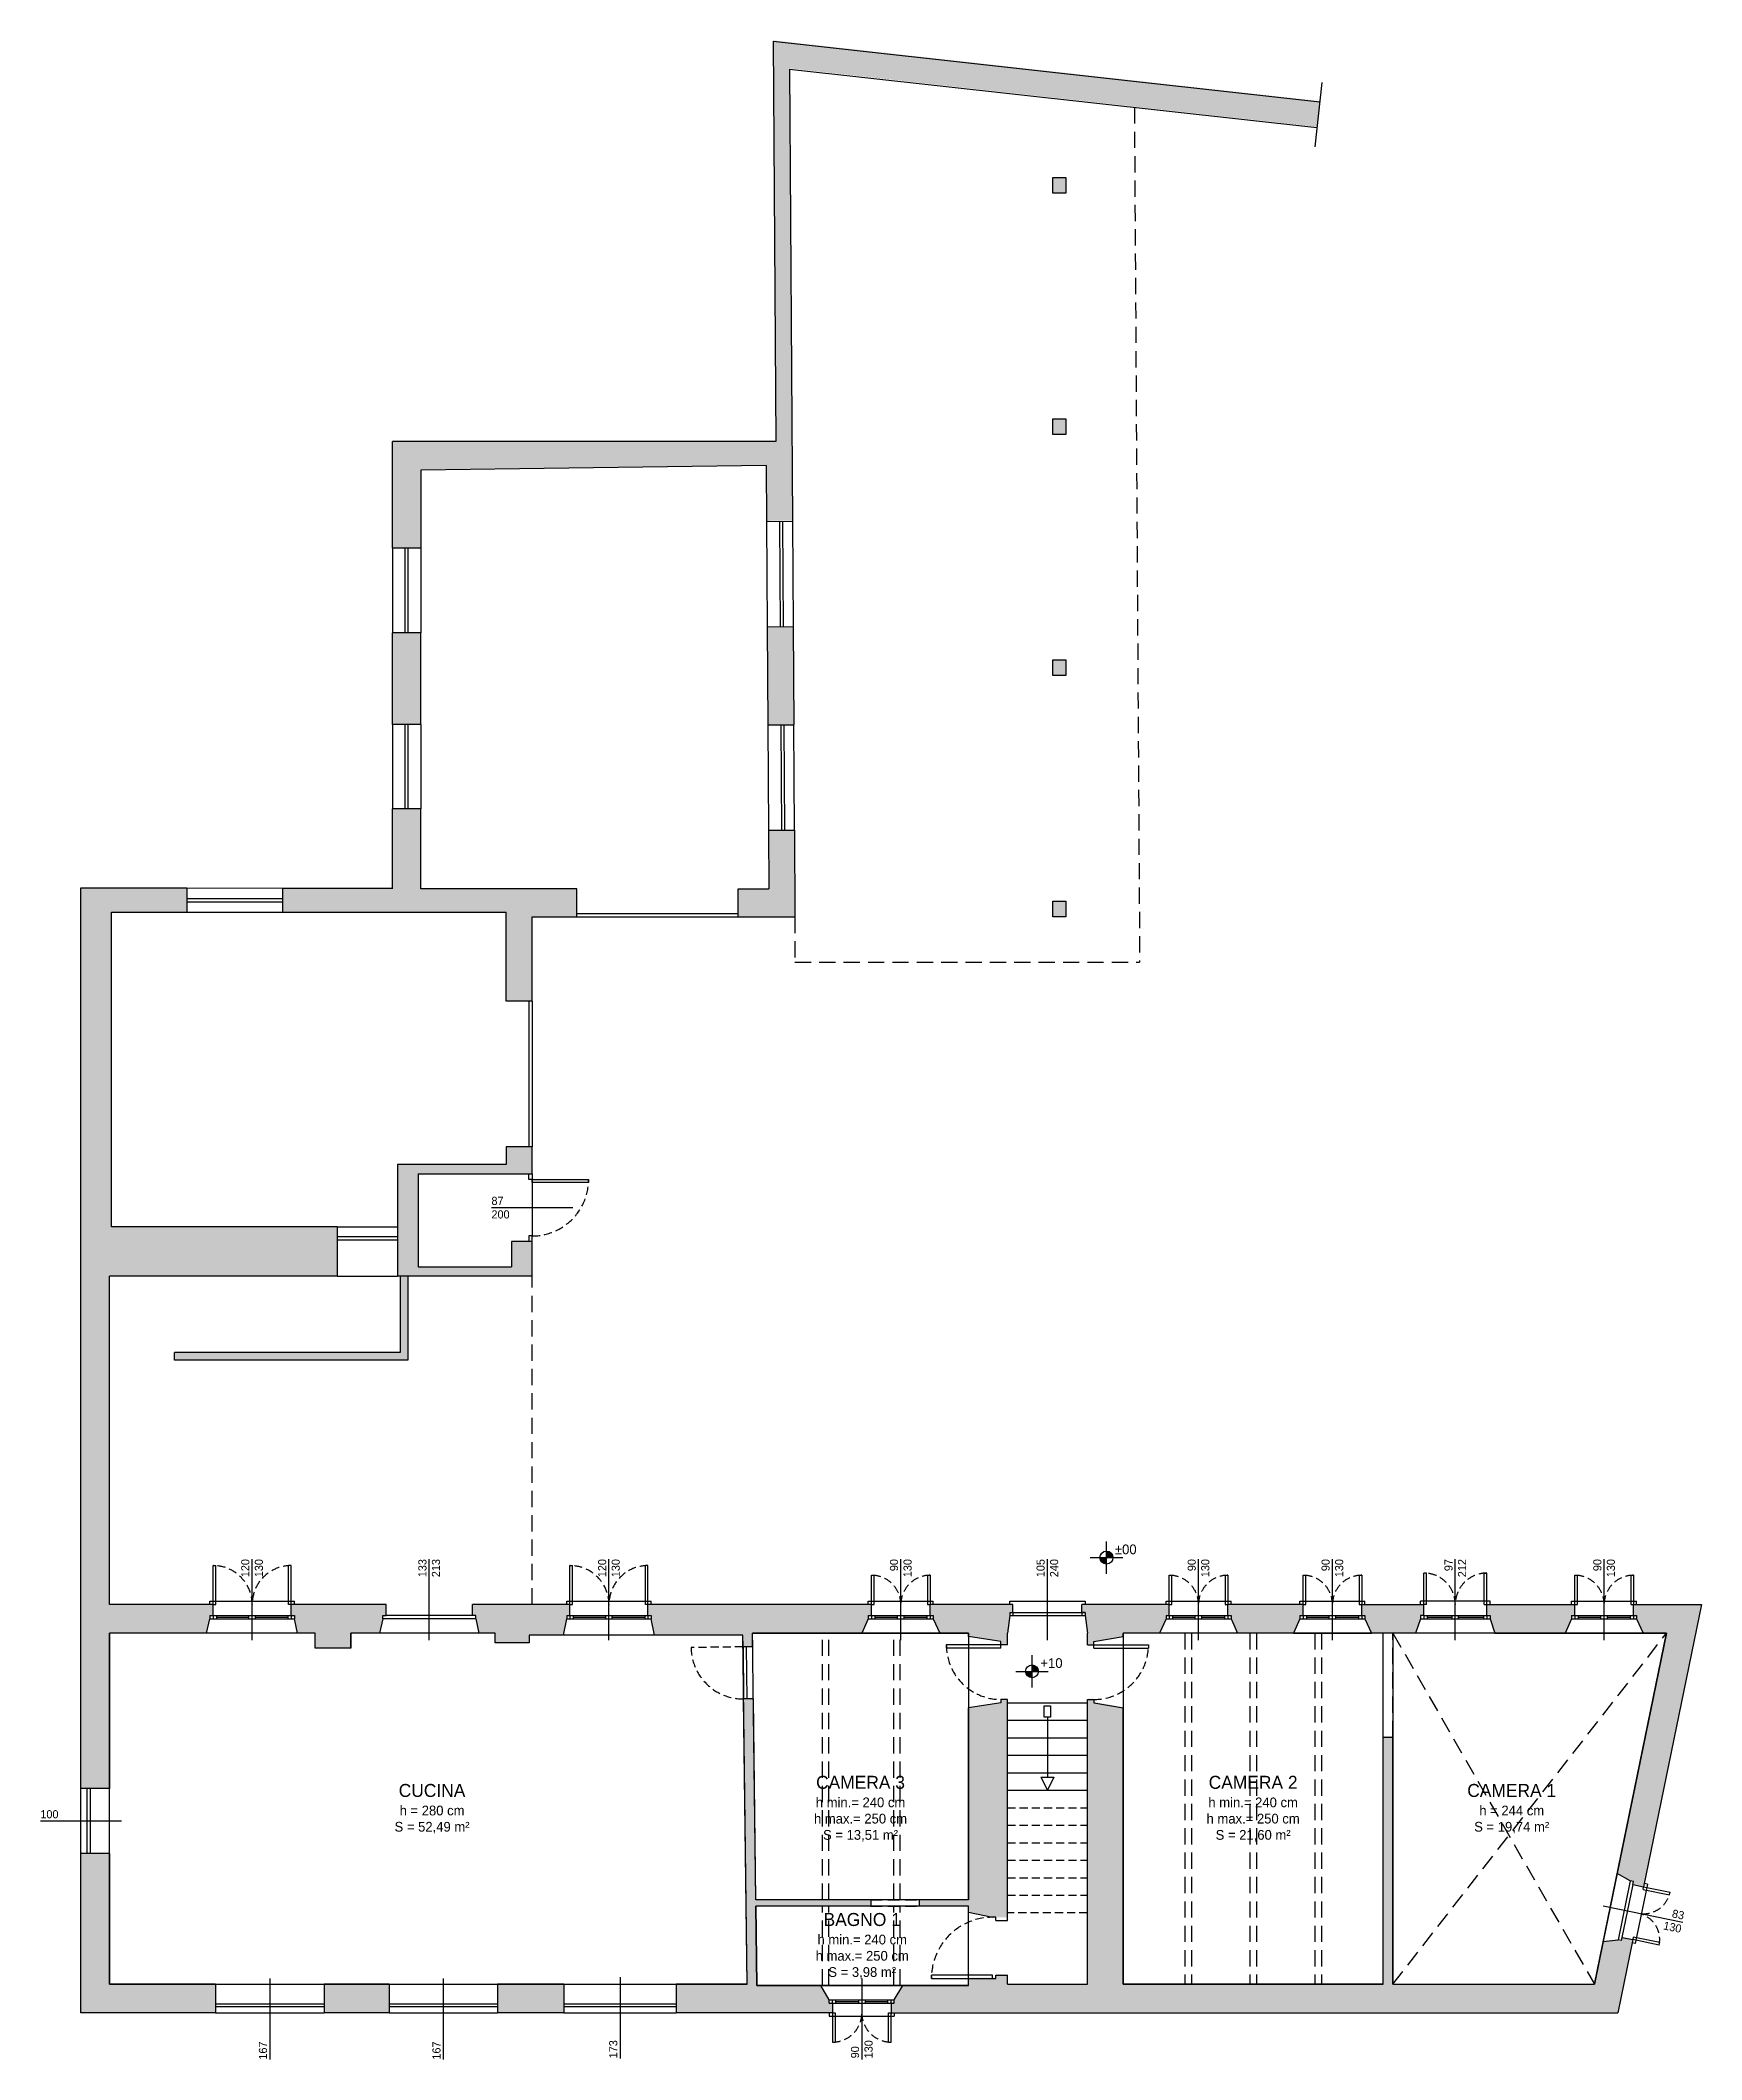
# Model space of a CAD drawing. Header units: millimetres. Extents: x 2698 to 9190, y -7457 to 3239.
# Drawn here: x 2698 to 5254, y 133 to 3239 of the extents above; entities that cross this region are included whole.
import ezdxf

# ---------------------------------------------------------------- set-up
doc = ezdxf.new("R2010")
doc.units = ezdxf.units.MM
doc.header["$LTSCALE"] = 100
doc.linetypes.add('HIDDEN', pattern=[0.375, 0.25, -0.125])
doc.layers.add('_SUP', color=190, linetype='Continuous', plot=False)
doc.layers.add('RIL_diagonali', color=8, linetype='HIDDEN', plot=False)
for name, color, linetype in [('CAMP sez', 254, 'Continuous'), ('INF', 6, 'Continuous'), ('Interni F', 3, 'Continuous'), ('Quote', 3, 'Continuous'), ('SEZ', 4, 'Continuous'), ('Testi', 3, 'Continuous')]:
    doc.layers.add(name, color=color, linetype=linetype)
doc.styles.add('CENTURY', font='GOTHIC.TTF')
doc.styles.add('T_ESE_q100', font='', dxfattribs={"height": 15})
doc.styles.get('T_ESE_q100').set_extended_font_data('Bahnschrift Light')

msp = doc.modelspace()

# ---------------------------------------------------------------- texts
at = {"layer": 'Quote', "char_height": 12.5, "attachment_point": 4, "style": 'CENTURY'}
for s, insert in [('87\\P200', (3392.4, 1443)), ('100\\P  ', (2698.4, 499.5))]:
    msp.add_mtext(s, dxfattribs=dict(at, insert=insert))
at = {"layer": 'Quote', "char_height": 12.5, "style": 'CENTURY'}
for s, insert, attachment_point, rotation in [('120\\P\\pxqr;130', (3024.2, 902.5), 6, 90), ('133\\P\\pxqr;213', (3296.7, 902.5), 6, 90), ('120\\P\\pxqr;130', (3573.2, 902.5), 6, 90), ('90\\P\\pxqr;130', (4022.2, 902.5), 6, 90), ('105\\P\\pxqr;240', (4247.7, 902.5), 6, 90), ('90\\P\\pxqr;130', (4480.2, 902.5), 6, 90), ('90\\P\\pxqr;130', (4686.2, 902.5), 6, 90), ('97\\P\\pxqr;212', (4875.2, 902.5), 6, 90), ('90\\P\\pxqr;130', (5104.2, 902.5), 6, 90), ('\\pxqr;83\\P130', (5225.1, 343.6), 6, 348.3843), ('167\\P  ', (3051.3, 132.5), 4, 90), ('167\\P  ', (3318.3, 132.5), 4, 90), ('173\\P  ', (3590.3, 134.5), 4, 90), ('90\\P130', (3962.2, 134.5), 4, 90)]:
    msp.add_mtext(s, dxfattribs=dict(at, insert=insert, attachment_point=attachment_point, rotation=rotation))
at = {"layer": 'Testi'}
for s, insert, char_height, attachment_point, style in [('\\A1;\\pxql;±00', (4351.6, 909.7), 15, 7, 'T_ESE_q100'), ('\\A1;\\pxql;+10', (4237, 734.8), 15, 7, 'T_ESE_q100'), ('{\\H1.6x;CAMERA 3\\H0.62498x;\\P\\H1.20005x;h min.= 240 cm\\Ph max.= 250 cm\\PS = 13,51 m²}', (3960.2, 518.5), 12.5, 5, 'CENTURY'), ('{\\H1.6x;CAMERA 2\\H0.62498x;\\P\\H1.20005x;h min.= 240 cm\\P\\H1x;h max.= 250 cm\\H1x;\\PS = 21,60 m²}', (4564.2, 518.5), 12.5, 5, 'CENTURY'), ('{\\H1.6x;CUCINA\\H0.62498x;\\P\\H1.20005x;h = 280 cm\\PS = 52,49 m²}', (3301, 518.5), 12.5, 5, 'CENTURY'), ('{\\H1.6x;CAMERA 1\\H0.62498x;\\P\\H1.20005x;h = 244 cm\\PS = 19,74 m²}', (4962, 518.5), 12.5, 5, 'CENTURY'), ('{\\H1.6x;BAGNO 1\\H0.62498x;\\P\\H1.20005x;h min.= 240 cm\\Ph max.= 250 cm\\PS = 3,98 m²}', (3962.8, 307.5), 12.5, 5, 'CENTURY')]:
    msp.add_mtext(s, dxfattribs=dict(at, insert=insert, char_height=char_height, attachment_point=attachment_point, style=style))

# ---------------------------------------------------------------- blocks, each defined once
blk = doc.blocks.new('A$C255de93f')
at = {"lineweight": -2}
h = blk.add_hatch(color=0, dxfattribs=at)
h.dxf.hatch_style = 1
h.paths.add_polyline_path([(0, 0), (-10, 0, 0.414214), (0, -10)])
h.paths.add_polyline_path([(0, 10), (0, 0), (10, 0, 0.414214)])
at = {"color": 0, "lineweight": -2}
for p, q in [((-25, 0), (25, 0)), ((0, -25), (0, 25))]:
    blk.add_line(p, q, dxfattribs=at)
blk.add_circle((0, 0), 10, dxfattribs=at)

# ---------------------------------------------------------------- hatches: boundary and pattern name
at = {"layer": 'CAMP sez'}
h = msp.add_hatch(color=256, dxfattribs=at)
h.dxf.hatch_style = 1
h.paths.add_polyline_path([(3826, 3238.6), (3829.8, 2622.6), (3240.1, 2622.6), (3240.1, 2458.6), (3284.1, 2458.6), (3284.1, 2578.6), (3815, 2585.5), (3815.6, 2499.5), (3855.6, 2499.8), (3851.3, 3195.5), (4662.4, 3105.5), (4666.8, 3145.2)])
h.paths.add_polyline_path([(3264.1, 1338.6), (3252.1, 1338.6), (3252.1, 1221.6), (2905.1, 1221.6), (2905.1, 1209.6), (3264.1, 1209.6)])
h.paths.add_polyline_path([(3972.4, 811.6), (3972.4, 816.6), (3977.4, 816.6), (3977.4, 833.6), (3633.4, 833.6), (3633.4, 816.6), (3638.4, 816.6), (3638.4, 811.6), (3643.4, 786.6), (3779.4, 786.6), (3779.6, 768.4), (3794.6, 768.6), (3794.4, 789.6), (3962.4, 789.6)])
h.paths.add_polyline_path([(3799.5, 369.6), (3976.4, 369.6), (3976.4, 379.6), (3799.4, 379.6), (3795.6, 688.6), (3780.6, 688.4), (3786, 249.6), (3677, 249.6), (3677, 205.6), (3917.4, 205.6), (3917.4, 220.6), (3912.4, 220.6), (3912.4, 225.6), (3899.4, 247.6), (3801, 247.6)])
h.paths.add_polyline_path([(5148.4, 318.1), (5131.7, 321.5), (5130.7, 316.6), (5125.8, 317.6), (5102.9, 315.2), (5089.4, 249.6), (4779.4, 249.6), (4779.4, 629.6), (4764.4, 629.6), (4764.4, 249.6), (4364.4, 249.6), (4364.4, 674.6), (4319.4, 682.6), (4319.4, 687.6), (4309.4, 687.6), (4309.4, 249.6), (4186.4, 249.6), (4186.4, 263.6), (4168.4, 263.6), (4168.4, 258.6), (4126.4, 258.6), (4126.4, 247.6), (4025.4, 247.6), (4012.4, 225.6), (4012.4, 220.6), (4007.4, 220.6), (4007.4, 205.6), (5125.2, 205.6)])
h.paths.add_polyline_path([(3154.9, 1413.5), (2807.9, 1413.5), (2807.9, 1897.5), (2923.9, 1897.5), (2923.9, 1934.9), (2760.9, 1935), (2760.9, 549.5), (2804.9, 549.5), (2804.9, 788.5), (2954.2, 788.5), (2959.2, 810.5), (2959.2, 815.5), (2964.2, 815.5), (2964.2, 832.5), (2804.9, 832.5), (2804.9, 1337.5), (3154.9, 1337.5)])
h.paths.add_polyline_path([(3279.4, 1495), (3454.9, 1495), (3454.9, 1536.5), (3414.9, 1536.5), (3414.9, 1509.5), (3247.9, 1509.5), (3247.9, 1337.5), (3454.9, 1337.5), (3454.9, 1391), (3423.4, 1391), (3423.4, 1352), (3279.4, 1352)])
h.paths.add_polyline_path([(3523.9, 1933.5), (3283.9, 1933.5), (3283.9, 2056.5), (3239.9, 2056.5), (3239.9, 1934.6), (3070.9, 1934.7), (3070.9, 1897.5), (3414.9, 1897.5), (3414.9, 1760.5), (3454.9, 1760.5), (3454.9, 1890.5), (3523.9, 1890.5)])
h.paths.add_polyline_path([(3283.9, 2327.5), (3239.9, 2327.5), (3239.9, 2186.5), (3283.9, 2186.5)])
h.paths.add_polyline_path([(3856.4, 2336.8), (3816.4, 2336.5), (3817.4, 2185.5), (3857.4, 2185.8)])
h.paths.add_polyline_path([(3858.4, 2023.8), (3818.4, 2023.5), (3818.9, 1933.5), (3771.9, 1933.5), (3771.9, 1890.5), (3859.2, 1890.5)])
h.paths.add_polyline_path([(4276.2, 1914.5), (4256.2, 1914.5), (4256.2, 1890.5), (4276.2, 1890.5)])
h.paths.add_polyline_path([(4276.2, 2285.5), (4256.2, 2285.5), (4256.2, 2261.5), (4276.2, 2261.5)])
h.paths.add_polyline_path([(4276.2, 2656.5), (4256.2, 2656.5), (4256.2, 2632.5), (4276.2, 2632.5)], flags=17)
h.paths.add_polyline_path([(4276.2, 3027.5), (4256.2, 3027.5), (4256.2, 3003.5), (4276.2, 3003.5)], flags=17)
h.paths.add_polyline_path([(3508.2, 810.5), (3508.2, 815.5), (3513.2, 815.5), (3513.2, 832.5), (3363.2, 832.5), (3363.2, 815.5), (3368.2, 815.5), (3368.2, 810.5), (3373.2, 788.5), (3398.2, 788.5), (3398.2, 773.5), (3450.2, 773.5), (3450.2, 785.5), (3503.2, 785.5)])
h.paths.add_polyline_path([(3225.2, 810.5), (3225.2, 815.5), (3230.2, 815.5), (3230.2, 832.5), (3084.2, 832.5), (3084.2, 815.5), (3089.2, 815.5), (3089.2, 810.5), (3094.2, 788.5), (3121.2, 788.5), (3121.2, 765.5), (3176.2, 765.5), (3176.2, 788.5), (3220.2, 788.5)])
h.paths.add_polyline_path([(2967.8, 248.5), (2804.9, 248.5), (2804.9, 449.5), (2760.9, 449.5), (2760.9, 204.5), (2967.8, 204.5)])
h.paths.add_polyline_path([(3234.8, 248.5), (3134.8, 248.5), (3134.8, 204.5), (3234.8, 204.5)])
h.paths.add_polyline_path([(3503.8, 248.5), (3401.8, 248.5), (3401.8, 204.5), (3503.8, 204.5)])
h.paths.add_polyline_path([(5254.2, 832.5), (5149.2, 832.5), (5149.2, 815.5), (5154.2, 815.5), (5154.2, 810.5), (5164.2, 788.5), (5200.2, 788.5), (5124.2, 419), (5144.4, 407.7), (5149.3, 406.7), (5148.3, 401.8), (5164.9, 398.4)])
h.paths.add_polyline_path([(5054.2, 810.5), (5054.2, 815.5), (5059.2, 815.5), (5059.2, 832.5), (4923.7, 832.5), (4923.7, 815.5), (4928.7, 815.5), (4928.7, 810.5), (4936.2, 788.5), (5044.2, 788.5)])
h.paths.add_polyline_path([(4826.7, 832.5), (4731.2, 832.5), (4731.2, 815.5), (4736.2, 815.5), (4736.2, 810.5), (4746.2, 788.5), (4814.2, 788.5), (4821.7, 810.5), (4821.7, 815.5), (4826.7, 815.5)])
h.paths.add_polyline_path([(4641.2, 832.5), (4525.2, 832.5), (4525.2, 815.5), (4530.2, 815.5), (4530.2, 810.5), (4540.2, 788.5), (4626.2, 788.5), (4636.2, 810.5), (4636.2, 815.5), (4641.2, 815.5)])
h.paths.add_polyline_path([(4430.2, 810.5), (4430.2, 815.5), (4435.2, 815.5), (4435.2, 832.5), (4300.7, 832.5), (4300.7, 820.5), (4305.7, 820.5), (4305.7, 815.5), (4309.2, 788.5), (4309.2, 770.5), (4319.2, 770.5), (4319.2, 775.5), (4364.2, 783.5), (4364.2, 788.5), (4420.2, 788.5)])
h.paths.add_polyline_path([(4189.7, 815.5), (4189.7, 820.5), (4194.7, 820.5), (4194.7, 832.5), (4067.2, 832.5), (4067.2, 815.5), (4072.2, 815.5), (4072.2, 810.5), (4082.2, 788.5), (4126.2, 788.5), (4126.2, 783.5), (4176.2, 775.5), (4176.2, 770.5), (4186.2, 770.5), (4186.2, 788.5)])
h.paths.add_polyline_path([(4186.2, 686.5), (4176.2, 686.5), (4176.2, 681.5), (4126.2, 673.5), (4126.2, 378.5), (4050.2, 378.5), (4050.2, 368.5), (4126.2, 368.5), (4126.2, 359.5), (4163.2, 351.5), (4186.2, 351.5)], flags=17)

# ---------------------------------------------------------------- linework, layer by layer
at = {"layer": '_SUP'}
msp.add_lwpolyline([(2804.9, 449.5), (2804.9, 248.5), (3785.8, 248.5), (3779.2, 785.5), (3450.2, 785.5), (3450.2, 773.5), (3398.2, 773.5), (3398.2, 788.5), (3176.2, 788.5), (3176.2, 765.5), (3121.2, 765.5), (3121.2, 788.5), (2804.9, 788.5), (2804.9, 549.5)], dxfattribs=at)
for points in [[(3794.2, 788.5), (4126.2, 788.5), (4126.2, 378.5), (3799.2, 378.5)], [(4364.2, 788.5), (4364.2, 248.5), (4764.2, 248.5), (4764.2, 788.5)], [(4779.2, 788.5), (4779.2, 248.5), (5089.2, 248.5), (5200.2, 788.5)], [(4126.2, 368.5), (3799.3, 368.5), (3800.8, 246.5), (4126.2, 246.5)]]:
    msp.add_lwpolyline(points, close=True, dxfattribs=at)
at = {"layer": 'INF'}
for p, q in [((3815.4, 2498.5), (3816.4, 2336.5)), ((3835.4, 2498.7), (3836.4, 2336.7)), ((3840.4, 2498.7), (3841.4, 2336.7)), ((3855.4, 2498.8), (3856.4, 2336.8)), ((3239.9, 2457.5), (3239.9, 2327.5)), ((3258.9, 2457.5), (3258.9, 2327.5)), ((3263.9, 2457.5), (3263.9, 2327.5)), ((3283.9, 2457.5), (3283.9, 2327.5)), ((3239.9, 2186.5), (3239.9, 2056.5)), ((3258.9, 2186.5), (3258.9, 2056.5)), ((3263.9, 2186.5), (3263.9, 2056.5)), ((3283.9, 2186.5), (3283.9, 2056.5)), ((3817.4, 2185.5), (3818.4, 2023.5)), ((3837.4, 2185.7), (3838.4, 2023.7)), ((3842.4, 2185.7), (3843.4, 2023.7)), ((3858.4, 2023.8), (3857.4, 2185.8)), ((2923.9, 1934.9), (3070.9, 1934.7)), ((2923.9, 1918.7), (3070.9, 1918.6)), ((2923.9, 1913.7), (3070.9, 1913.6)), ((2923.9, 1897.5), (3070.9, 1897.5)), ((3523.9, 1895.5), (3771.9, 1895.5)), ((3523.9, 1890.5), (3771.9, 1890.5)), ((3449.9, 1760.5), (3449.9, 1536.5)), ((3454.9, 1760.5), (3454.9, 1536.5)), ((3449.9, 1486.5), (3449.9, 1495)), ((3454.9, 1495), (3454.9, 1486.5)), ((3454.9, 1486.5), (3449.9, 1486.5)), ((3454.9, 1486.5), (3454.9, 1399.5)), ((3517.4, 1443), (3392.4, 1443)), ((3154.9, 1413.5), (3247.9, 1413.5)), ((3154.9, 1398.5), (3247.9, 1398.5)), ((3454.9, 1399.5), (3449.9, 1399.5)), ((3449.9, 1399.5), (3449.9, 1391)), ((3454.9, 1391), (3454.9, 1399.5)), ((3154.9, 1393.5), (3247.9, 1393.5)), ((3154.9, 1337.5), (3247.9, 1337.5)), ((3024.2, 777.5), (3024.2, 902.5)), ((3296.7, 777.5), (3296.7, 902.5)), ((3573.2, 777.5), (3573.2, 902.5)), ((4022.2, 777.5), (4022.2, 902.5)), ((4247.7, 777.5), (4247.7, 902.5)), ((4480.2, 777.5), (4480.2, 902.5)), ((4686.2, 777.5), (4686.2, 902.5)), ((4875.2, 777.5), (4875.2, 902.5)), ((5104.2, 777.5), (5104.2, 902.5)), ((2959.2, 837.5), (3089.2, 837.5)), ((2959.2, 832.5), (2959.2, 837.5)), ((2959.2, 810.5), (3089.2, 810.5)), ((2964.2, 815.5), (3084.2, 815.5)), ((2964.2, 815.5), (2964.2, 810.5)), ((2969.2, 815.5), (2969.2, 810.5)), ((3019.2, 810.5), (3019.2, 815.5)), ((3029.2, 810.5), (3029.2, 815.5)), ((3079.2, 815.5), (3079.2, 810.5)), ((3084.2, 815.5), (3084.2, 810.5)), ((3089.2, 832.5), (3089.2, 837.5)), ((3368.2, 810.5), (3225.2, 810.5)), ((3363.2, 815.5), (3230.2, 815.5)), ((3508.2, 837.5), (3638.2, 837.5)), ((3508.2, 832.5), (3508.2, 837.5)), ((3508.2, 810.5), (3638.2, 810.5)), ((3513.2, 815.5), (3633.2, 815.5)), ((3513.2, 815.5), (3513.2, 810.5)), ((3518.2, 815.5), (3518.2, 810.5)), ((3568.2, 810.5), (3568.2, 815.5)), ((3578.2, 810.5), (3578.2, 815.5)), ((3628.2, 815.5), (3628.2, 810.5)), ((3633.2, 815.5), (3633.2, 810.5)), ((3638.2, 832.5), (3638.2, 837.5)), ((3972.2, 837.5), (4072.2, 837.5)), ((3972.2, 832.5), (3972.2, 837.5)), ((3972.2, 810.5), (4072.2, 810.5)), ((3977.2, 815.5), (4067.2, 815.5)), ((3977.2, 815.5), (3977.2, 810.5)), ((3982.2, 815.5), (3982.2, 810.5)), ((4017.2, 810.5), (4017.2, 815.5)), ((4027.2, 810.5), (4027.2, 815.5)), ((4062.2, 815.5), (4062.2, 810.5)), ((4067.2, 815.5), (4067.2, 810.5)), ((4072.2, 832.5), (4072.2, 837.5)), ((4189.7, 832.5), (4189.7, 837.5)), ((4189.7, 837.5), (4305.7, 837.5)), ((4189.7, 815.5), (4305.7, 815.5)), ((4194.7, 820.5), (4300.7, 820.5)), ((4194.7, 820.5), (4194.7, 815.5)), ((4300.7, 820.5), (4300.7, 815.5)), ((4305.7, 837.5), (4305.7, 832.5)), ((4430.2, 837.5), (4530.2, 837.5)), ((4430.2, 832.5), (4430.2, 837.5)), ((4430.2, 810.5), (4530.2, 810.5)), ((4435.2, 815.5), (4525.2, 815.5)), ((4435.2, 815.5), (4435.2, 810.5)), ((4440.2, 815.5), (4440.2, 810.5)), ((4475.2, 810.5), (4475.2, 815.5)), ((4485.2, 810.5), (4485.2, 815.5)), ((4520.2, 815.5), (4520.2, 810.5)), ((4525.2, 815.5), (4525.2, 810.5)), ((4530.2, 832.5), (4530.2, 837.5)), ((4636.2, 837.5), (4736.2, 837.5)), ((4636.2, 832.5), (4636.2, 837.5)), ((4636.2, 810.5), (4736.2, 810.5)), ((4641.2, 815.5), (4731.2, 815.5)), ((4641.2, 815.5), (4641.2, 810.5)), ((4646.2, 815.5), (4646.2, 810.5)), ((4681.2, 810.5), (4681.2, 815.5)), ((4691.2, 810.5), (4691.2, 815.5)), ((4726.2, 815.5), (4726.2, 810.5)), ((4731.2, 815.5), (4731.2, 810.5)), ((4736.2, 832.5), (4736.2, 837.5)), ((4821.7, 832.5), (4821.7, 837.5)), ((4928.7, 837.5), (4821.7, 837.5)), ((4821.7, 810.5), (4928.7, 810.5)), ((4826.7, 815.5), (4923.7, 815.5)), ((4826.7, 815.5), (4826.7, 810.5)), ((4831.7, 815.5), (4831.7, 810.5)), ((4870.2, 810.5), (4870.2, 815.5)), ((4880.2, 810.5), (4880.2, 815.5)), ((4918.7, 815.5), (4918.7, 810.5)), ((4923.7, 815.5), (4923.7, 810.5)), ((4928.7, 832.5), (4928.7, 837.5)), ((5054.2, 837.5), (5154.2, 837.5)), ((5054.2, 832.5), (5054.2, 837.5)), ((5054.2, 810.5), (5154.2, 810.5)), ((5059.2, 815.5), (5149.2, 815.5)), ((5059.2, 815.5), (5059.2, 810.5)), ((5064.2, 815.5), (5064.2, 810.5)), ((5099.2, 810.5), (5099.2, 815.5)), ((5109.2, 810.5), (5109.2, 815.5)), ((5144.2, 815.5), (5144.2, 810.5)), ((5149.2, 815.5), (5149.2, 810.5)), ((5154.2, 832.5), (5154.2, 837.5)), ((3094.2, 788.5), (2954.2, 788.5)), ((3643.2, 785.5), (3503.2, 785.5)), ((4082.2, 788.5), (3962.2, 788.5)), ((4540.2, 788.5), (4420.2, 788.5)), ((4626.2, 788.5), (4746.2, 788.5)), ((5044.2, 788.5), (5164.2, 788.5)), ((3779.5, 767.4), (3780.4, 687.4)), ((3784.5, 767.4), (3785.4, 687.4)), ((4176.2, 770.5), (4092.2, 770.5)), ((4092.2, 770.5), (4092.2, 765.5)), ((4176.2, 765.5), (4092.2, 765.5)), ((4176.2, 765.5), (4176.2, 770.5)), ((4319.2, 770.5), (4403.2, 770.5)), ((4319.2, 765.5), (4319.2, 770.5)), ((4319.2, 765.5), (4403.2, 765.5)), ((4403.2, 770.5), (4403.2, 765.5)), ((4186.2, 681.5), (4309.2, 681.5)), ((4186.2, 654.6), (4309.2, 654.6)), ((4247.7, 659.3), (4247.7, 567)), ((4186.2, 627.7), (4309.2, 627.7)), ((4186.2, 600.8), (4309.2, 600.8)), ((4186.2, 573.9), (4309.2, 573.9)), ((4237.7, 567), (4257.7, 567)), ((4237.7, 567), (4247.7, 547)), ((4257.7, 567), (4247.7, 547)), ((2760.9, 449.5), (2760.9, 549.5)), ((2769.9, 549.5), (2769.9, 449.5)), ((2774.9, 549.5), (2774.9, 449.5)), ((2804.9, 449.5), (2804.9, 549.5)), ((4186.2, 547), (4309.2, 547)), ((2823.4, 499.5), (2698.4, 499.5)), ((5124.2, 419), (5102.7, 314.2)), ((5144.4, 407.7), (5125.7, 316.6)), ((5148.3, 401.8), (5131.6, 320.5)), ((5170.8, 402.3), (5152.1, 311.2)), ((5170.8, 402.3), (5165.9, 403.3)), ((5225.1, 343.6), (5102.7, 368.8)), ((5152.1, 311.2), (5147.2, 312.2)), ((2967.8, 248.5), (3134.8, 248.5)), ((3051.3, 257.5), (3051.3, 132.5)), ((3234.8, 248.5), (3401.8, 248.5)), ((3318.3, 257.5), (3318.3, 132.5)), ((3503.8, 248.5), (3676.8, 248.5)), ((3590.3, 259.5), (3590.3, 134.5)), ((3962.2, 257.5), (3962.2, 132.5)), ((4163.2, 262.5), (4069.2, 262.5)), ((4069.2, 257.5), (4069.2, 262.5)), ((4069.2, 257.5), (4163.2, 257.5)), ((4163.2, 257.5), (4163.2, 262.5)), ((2967.8, 218.5), (3134.8, 218.5)), ((3234.8, 218.5), (3401.8, 218.5)), ((3503.8, 218.5), (3676.8, 218.5)), ((4025.2, 246.5), (3899.2, 246.5)), ((3912.2, 224.5), (4012.2, 224.5)), ((3917.2, 219.5), (3917.2, 224.5)), ((3917.2, 219.5), (4007.2, 219.5)), ((3922.2, 219.5), (3922.2, 224.5)), ((3957.2, 224.5), (3957.2, 219.5)), ((3967.2, 224.5), (3967.2, 219.5)), ((4002.2, 219.5), (4002.2, 224.5)), ((4007.2, 219.5), (4007.2, 224.5)), ((2967.8, 214.5), (3134.8, 214.5)), ((2967.8, 204.5), (3134.8, 204.5)), ((3234.8, 214.5), (3401.8, 214.5)), ((3234.8, 204.5), (3401.8, 204.5)), ((3503.8, 214.5), (3676.8, 214.5)), ((3503.8, 204.5), (3676.8, 204.5)), ((3912.2, 204.5), (3912.2, 199.5)), ((3912.2, 199.5), (4012.2, 199.5)), ((4012.2, 204.5), (4012.2, 199.5))]:
    msp.add_line(p, q, dxfattribs=at)
at = {"layer": 'INF', "color": 9}
for p, q in [((2969.2, 813), (3019.2, 813)), ((3029.2, 813), (3079.2, 813)), ((3518.2, 813), (3568.2, 813)), ((3578.2, 813), (3628.2, 813)), ((3982.2, 813), (4017.2, 813)), ((4027.2, 813), (4062.2, 813)), ((4440.2, 813), (4475.2, 813)), ((4485.2, 813), (4520.2, 813)), ((4646.2, 813), (4681.2, 813)), ((4691.2, 813), (4726.2, 813)), ((4831.7, 813), (4870.2, 813)), ((4880.2, 813), (4918.7, 813)), ((5064.2, 813), (5099.2, 813)), ((5109.2, 813), (5144.2, 813)), ((3922.2, 222), (3957.2, 222)), ((3967.2, 222), (4002.2, 222))]:
    msp.add_line(p, q, dxfattribs=at)
at = {"layer": 'INF', "linetype": 'HIDDEN', "ltscale": 0.5}
for p, q in [((4186.2, 520), (4309.2, 520)), ((4186.2, 493.1), (4309.2, 493.1)), ((4186.2, 466.2), (4309.2, 466.2)), ((4186.2, 439.3), (4309.2, 439.3)), ((4186.2, 412.4), (4309.2, 412.4)), ((4186.2, 385.5), (4309.2, 385.5)), ((4309.2, 358.5), (4186.2, 358.5))]:
    msp.add_line(p, q, dxfattribs=at)
at = {"layer": 'INF'}
for points in [[(3454.9, 1481.5), (3454.9, 1486.5), (3541.9, 1486.5), (3541.9, 1481.5)], [(4242.7, 676.8), (4252.7, 676.8), (4252.7, 659.3), (4242.7, 659.3)]]:
    msp.add_lwpolyline(points, close=True, dxfattribs=at)
at = {"layer": 'Interni F'}
for p, q in [((2964.2, 832.5), (2964.2, 892.5)), ((2964.2, 892.5), (2968.2, 892.5)), ((2968.2, 832.5), (2968.2, 892.5)), ((3080.2, 832.5), (3080.2, 892.5)), ((3084.2, 892.5), (3080.2, 892.5)), ((3084.2, 832.5), (3084.2, 892.5)), ((3513.2, 832.5), (3513.2, 892.5)), ((3513.2, 892.5), (3517.2, 892.5)), ((3517.2, 832.5), (3517.2, 892.5)), ((3629.2, 832.5), (3629.2, 892.5)), ((3633.2, 892.5), (3629.2, 892.5)), ((3633.2, 832.5), (3633.2, 892.5)), ((3977.2, 832.5), (3977.2, 877.5)), ((3977.2, 877.5), (3981.2, 877.5)), ((3981.2, 832.5), (3981.2, 877.5)), ((4063.2, 877.5), (4063.2, 832.5)), ((4063.2, 877.5), (4067.2, 877.5)), ((4067.2, 877.5), (4067.2, 832.5)), ((4435.2, 832.5), (4435.2, 877.5)), ((4435.2, 877.5), (4439.2, 877.5)), ((4439.2, 832.5), (4439.2, 877.5)), ((4521.2, 877.5), (4521.2, 832.5)), ((4521.2, 877.5), (4525.2, 877.5)), ((4525.2, 877.5), (4525.2, 832.5)), ((4641.2, 832.5), (4641.2, 877.5)), ((4641.2, 877.5), (4645.2, 877.5)), ((4645.2, 832.5), (4645.2, 877.5)), ((4727.2, 877.5), (4727.2, 832.5)), ((4727.2, 877.5), (4731.2, 877.5)), ((4731.2, 877.5), (4731.2, 832.5)), ((4826.7, 832.5), (4826.7, 881)), ((4830.7, 881), (4826.7, 881)), ((4830.7, 832.5), (4830.7, 881)), ((4919.7, 832.5), (4919.7, 881)), ((4919.7, 881), (4923.7, 881)), ((4923.7, 832.5), (4923.7, 881)), ((5059.2, 832.5), (5059.2, 877.5)), ((5059.2, 877.5), (5063.2, 877.5)), ((5063.2, 832.5), (5063.2, 877.5)), ((5145.2, 877.5), (5145.2, 832.5)), ((5145.2, 877.5), (5149.2, 877.5)), ((5149.2, 877.5), (5149.2, 832.5)), ((2964.2, 832.5), (2968.2, 832.5)), ((3084.2, 832.5), (3080.2, 832.5)), ((3513.2, 832.5), (3517.2, 832.5)), ((3633.2, 832.5), (3629.2, 832.5)), ((3977.2, 832.5), (3981.2, 832.5)), ((4063.2, 832.5), (4067.2, 832.5)), ((4435.2, 832.5), (4439.2, 832.5)), ((4521.2, 832.5), (4525.2, 832.5)), ((4641.2, 832.5), (4645.2, 832.5)), ((4727.2, 832.5), (4731.2, 832.5)), ((4830.7, 832.5), (4826.7, 832.5)), ((4919.7, 832.5), (4923.7, 832.5)), ((5059.2, 832.5), (5063.2, 832.5)), ((5145.2, 832.5), (5149.2, 832.5)), ((5164.1, 394.4), (5164.9, 398.4)), ((5164.1, 394.4), (5204.8, 386.1)), ((5164.9, 398.4), (5205.6, 390)), ((5204.8, 386.1), (5205.6, 390)), ((5149, 321), (5148.2, 317.1)), ((5188.9, 308.7), (5148.2, 317.1)), ((5189.7, 312.6), (5149, 321)), ((5188.9, 308.7), (5189.7, 312.6)), ((3917.2, 204.5), (3917.2, 159.5)), ((3917.2, 204.5), (3921.2, 204.5)), ((3921.2, 204.5), (3921.2, 159.5)), ((4003.2, 159.5), (4003.2, 204.5)), ((4003.2, 204.5), (4007.2, 204.5)), ((4007.2, 159.5), (4007.2, 204.5)), ((3917.2, 159.5), (3921.2, 159.5)), ((4003.2, 159.5), (4007.2, 159.5))]:
    msp.add_line(p, q, dxfattribs=at)
at = {"layer": 'Interni F', "linetype": 'HIDDEN', "ltscale": 0.5}
msp.add_line((3779.5, 767.4), (3699.5, 766.4), dxfattribs=at)
for centre, radius, start, end in [((3454.9, 1486.5), 87, 270, 0), ((2964.2, 832.5), 60, 0, 90), ((3084.2, 832.5), 60, 90, 180), ((3513.2, 832.5), 60, 0, 90), ((3633.2, 832.5), 60, 90, 180), ((3977.2, 832.5), 45, 0, 90), ((4067.2, 832.5), 45, 90, 180), ((4435.2, 832.5), 45, 0, 90), ((4525.2, 832.5), 45, 90, 180), ((4641.2, 832.5), 45, 0, 90), ((4731.2, 832.5), 45, 90, 180), ((4826.7, 832.5), 48.5, 0, 90), ((4923.7, 832.5), 48.5, 90, 180), ((5059.2, 832.5), 45, 0, 90), ((5149.2, 832.5), 45, 90, 180), ((3779.5, 767.4), 80, 180.6987, 270.6987), ((4176.2, 770.5), 84, 180, 270), ((4319.2, 770.5), 84, 270, 0), ((5164.9, 398.4), 41.5, 265.3042, 348.3843), ((4163.2, 257.5), 94, 86.9509, 180), ((5148.2, 317.1), 41.5, 348.3843, 71.4644), ((3917.2, 204.5), 45, 270, 360), ((4007.2, 204.5), 45, 180, 270)]:
    msp.add_arc(centre, radius, start, end, dxfattribs=at)
at = {"layer": 'RIL_diagonali'}
for p, q in [((4381.5, 3135.6), (4389.6, 1820.5)), ((3859.2, 1890.5), (3859.2, 1820.5)), ((3859.2, 1820.5), (4389.6, 1820.5)), ((3454.9, 832.5), (3454.9, 1337.5)), ((3901.5, 378.5), (3901.5, 788.5)), ((3911.5, 378.5), (3911.5, 788.5)), ((4011.4, 378.5), (4011.4, 788.5)), ((4021.4, 378.5), (4021.4, 788.5)), ((4459.2, 788.5), (4459.2, 248.5)), ((4469.2, 788.5), (4469.2, 248.5)), ((4559.2, 788.5), (4559.2, 248.5)), ((4569.2, 788.5), (4569.2, 248.5)), ((4659.2, 788.5), (4659.2, 248.5)), ((4669.2, 788.5), (4669.2, 248.5)), ((4764.2, 628.5), (4764.2, 788.5)), ((4779.2, 248.5), (5200.2, 788.5)), ((4779.2, 788.5), (5089.2, 248.5)), ((4779.2, 628.5), (4779.2, 788.5)), ((3901.5, 246.5), (3901.5, 368.5)), ((3911.5, 246.5), (3911.5, 368.5)), ((4011.4, 246.5), (4011.4, 368.5)), ((4021.4, 246.5), (4021.4, 368.5))]:
    msp.add_line(p, q, dxfattribs=at)
at = {"layer": 'RIL_diagonali', "ltscale": 0.7}
for p, q in [((3976.2, 378.5), (4050.2, 378.5)), ((3976.2, 368.5), (4050.2, 368.5))]:
    msp.add_line(p, q, dxfattribs=at)
at = {"layer": 'SEZ'}
for p, q in [((3825.8, 3237.6), (3829.7, 2621.5)), ((3825.8, 3237.6), (4666.6, 3144.2)), ((3851.1, 3194.5), (3855.4, 2498.8)), ((3851.1, 3194.5), (4662.2, 3104.5)), ((4669.9, 3174), (4658.9, 3074.6)), ((4256.2, 3003.5), (4256.2, 3027.5)), ((4256.2, 3027.5), (4276.2, 3027.5)), ((4276.2, 3027.5), (4276.2, 3003.5)), ((4276.2, 3003.5), (4256.2, 3003.5)), ((4256.2, 2632.5), (4256.2, 2656.5)), ((4256.2, 2656.5), (4276.2, 2656.5)), ((4276.2, 2656.5), (4276.2, 2632.5)), ((3239.9, 2457.5), (3239.9, 2621.5)), ((3829.7, 2621.5), (3239.9, 2621.5)), ((4276.2, 2632.5), (4256.2, 2632.5)), ((3814.9, 2584.5), (3283.9, 2577.5)), ((3814.9, 2584.5), (3815.4, 2498.5)), ((3283.9, 2577.5), (3283.9, 2457.5)), ((3815.4, 2498.5), (3855.4, 2498.8)), ((3283.9, 2457.5), (3239.9, 2457.5)), ((3816.4, 2336.5), (3856.4, 2336.8)), ((3816.4, 2336.5), (3817.4, 2185.5)), ((3856.4, 2336.8), (3857.4, 2185.8)), ((3283.9, 2327.5), (3239.9, 2327.5)), ((3239.9, 2186.5), (3239.9, 2327.5)), ((3283.9, 2186.5), (3283.9, 2327.5)), ((4256.2, 2261.5), (4256.2, 2285.5)), ((4256.2, 2285.5), (4276.2, 2285.5)), ((4276.2, 2285.5), (4276.2, 2261.5)), ((4276.2, 2261.5), (4256.2, 2261.5)), ((3283.9, 2186.5), (3239.9, 2186.5)), ((3817.4, 2185.5), (3857.4, 2185.8)), ((3283.9, 2056.5), (3239.9, 2056.5)), ((3239.9, 1933.5), (3239.9, 2056.5)), ((3283.9, 1933.5), (3283.9, 2056.5)), ((3818.4, 2023.5), (3858.4, 2023.8)), ((3818.4, 2023.5), (3818.9, 1933.5)), ((3858.4, 2023.8), (3859.2, 1890.5)), ((2760.9, 549.5), (2760.9, 1935)), ((2760.9, 1935), (2923.9, 1934.9)), ((2923.9, 1934.9), (2923.9, 1897.5)), ((3070.9, 1934.7), (3070.9, 1897.5)), ((3070.9, 1934.7), (3240.1, 1934.6)), ((3523.9, 1933.5), (3283.9, 1933.5)), ((3523.9, 1890.5), (3523.9, 1933.5)), ((3771.9, 1890.5), (3771.9, 1933.5)), ((3771.9, 1933.5), (3818.9, 1933.5)), ((2807.9, 1413.5), (2807.9, 1897.5)), ((2807.9, 1897.5), (2923.9, 1897.5)), ((3070.9, 1897.5), (3414.9, 1897.5)), ((3414.9, 1760.5), (3414.9, 1897.5)), ((4256.2, 1890.5), (4256.2, 1914.5)), ((4256.2, 1914.5), (4276.2, 1914.5)), ((4276.2, 1914.5), (4276.2, 1890.5)), ((3454.9, 1760.5), (3454.9, 1890.5)), ((3454.9, 1890.5), (3523.9, 1890.5)), ((3771.9, 1890.5), (3859.2, 1890.5)), ((4276.2, 1890.5), (4256.2, 1890.5)), ((3454.9, 1760.5), (3414.9, 1760.5)), ((3454.9, 1536.5), (3414.9, 1536.5)), ((3414.9, 1536.5), (3414.9, 1509.5)), ((3454.9, 1495), (3454.9, 1536.5)), ((3414.9, 1509.5), (3247.9, 1509.5)), ((3247.9, 1509.5), (3247.9, 1337.5)), ((3279.4, 1495), (3279.4, 1352)), ((3279.4, 1495), (3454.9, 1495)), ((3154.9, 1413.5), (2807.9, 1413.5)), ((3154.9, 1413.5), (3154.9, 1337.5)), ((3423.4, 1391), (3423.4, 1352)), ((3454.9, 1391), (3423.4, 1391)), ((3454.9, 1337.5), (3454.9, 1391)), ((2804.9, 832.5), (2804.9, 1337.5)), ((3154.9, 1337.5), (2804.9, 1337.5)), ((3454.9, 1337.5), (3247.9, 1337.5)), ((3251.9, 1337.5), (3251.9, 1220.5)), ((3263.9, 1337.5), (3263.9, 1208.5)), ((3279.4, 1352), (3423.4, 1352)), ((3251.9, 1220.5), (2904.9, 1220.5)), ((2904.9, 1208.5), (2904.9, 1220.5)), ((3263.9, 1208.5), (2904.9, 1208.5)), ((2964.2, 832.5), (2804.9, 832.5)), ((2954.2, 788.5), (2959.2, 810.5)), ((2959.2, 815.5), (2964.2, 815.5)), ((2959.2, 815.5), (2959.2, 810.5)), ((2964.2, 815.5), (2964.2, 832.5)), ((3084.2, 815.5), (3084.2, 832.5)), ((3230.2, 832.5), (3084.2, 832.5)), ((3084.2, 815.5), (3089.2, 815.5)), ((3089.2, 815.5), (3089.2, 810.5)), ((3094.2, 788.5), (3089.2, 810.5)), ((3225.2, 810.5), (3220.2, 788.5)), ((3225.2, 810.5), (3225.2, 815.5)), ((3225.2, 815.5), (3230.2, 815.5)), ((3230.2, 815.5), (3230.2, 832.5)), ((3513.2, 832.5), (3363.2, 832.5)), ((3363.2, 815.5), (3363.2, 832.5)), ((3368.2, 815.5), (3363.2, 815.5)), ((3368.2, 810.5), (3368.2, 815.5)), ((3368.2, 810.5), (3373.2, 788.5)), ((3503.2, 785.5), (3508.2, 810.5)), ((3508.2, 815.5), (3513.2, 815.5)), ((3508.2, 815.5), (3508.2, 810.5)), ((3513.2, 815.5), (3513.2, 832.5)), ((3977.2, 832.5), (3633.2, 832.5)), ((3633.2, 815.5), (3633.2, 832.5)), ((3633.2, 815.5), (3638.2, 815.5)), ((3638.2, 815.5), (3638.2, 810.5)), ((3643.2, 785.5), (3638.2, 810.5)), ((3972.2, 810.5), (3962.2, 788.5)), ((3972.2, 815.5), (3977.2, 815.5)), ((3972.2, 815.5), (3972.2, 810.5)), ((3977.2, 815.5), (3977.2, 832.5)), ((4194.7, 832.5), (4067.2, 832.5)), ((4067.2, 815.5), (4067.2, 832.5)), ((4067.2, 815.5), (4072.2, 815.5)), ((4072.2, 815.5), (4072.2, 810.5)), ((4072.2, 810.5), (4082.2, 788.5)), ((4189.7, 815.5), (4186.2, 788.5)), ((4189.7, 820.5), (4194.7, 820.5)), ((4189.7, 820.5), (4189.7, 815.5)), ((4194.7, 820.5), (4194.7, 832.5)), ((4435.2, 832.5), (4300.7, 832.5)), ((4300.7, 820.5), (4300.7, 832.5)), ((4300.7, 820.5), (4305.7, 820.5)), ((4305.7, 820.5), (4300.7, 820.5)), ((4305.7, 820.5), (4305.7, 815.5)), ((4305.7, 815.5), (4309.2, 788.5)), ((4430.2, 810.5), (4420.2, 788.5)), ((4430.2, 815.5), (4435.2, 815.5)), ((4430.2, 815.5), (4430.2, 810.5)), ((4435.2, 815.5), (4435.2, 832.5)), ((4641.2, 832.5), (4525.2, 832.5)), ((4525.2, 815.5), (4525.2, 832.5)), ((4525.2, 815.5), (4530.2, 815.5)), ((4530.2, 815.5), (4530.2, 810.5)), ((4530.2, 810.5), (4540.2, 788.5)), ((4636.2, 810.5), (4626.2, 788.5)), ((4636.2, 815.5), (4641.2, 815.5)), ((4636.2, 815.5), (4636.2, 810.5)), ((4641.2, 815.5), (4641.2, 832.5)), ((4731.2, 832.5), (4826.7, 832.5)), ((4731.2, 815.5), (4731.2, 832.5)), ((4731.2, 815.5), (4736.2, 815.5)), ((4736.2, 815.5), (4736.2, 810.5)), ((4736.2, 810.5), (4746.2, 788.5)), ((4821.7, 810.5), (4814.2, 788.5)), ((4826.7, 815.5), (4821.7, 815.5)), ((4821.7, 815.5), (4821.7, 810.5)), ((4826.7, 815.5), (4826.7, 832.5)), ((4923.7, 832.5), (5059.2, 832.5)), ((4923.7, 815.5), (4923.7, 832.5)), ((4923.7, 815.5), (4928.7, 815.5)), ((4928.7, 815.5), (4928.7, 810.5)), ((4928.7, 810.5), (4936.2, 788.5)), ((5054.2, 810.5), (5044.2, 788.5)), ((5054.2, 815.5), (5059.2, 815.5)), ((5054.2, 815.5), (5054.2, 810.5)), ((5059.2, 815.5), (5059.2, 832.5)), ((5149.2, 832.5), (5254.2, 832.5)), ((5149.2, 815.5), (5149.2, 832.5)), ((5149.2, 815.5), (5154.2, 815.5)), ((5154.2, 815.5), (5154.2, 810.5)), ((5154.2, 810.5), (5164.2, 788.5)), ((5254.2, 832.5), (5164.9, 398.4)), ((2954.2, 788.5), (2804.9, 788.5)), ((2804.9, 549.5), (2804.9, 788.5)), ((3121.2, 788.5), (3094.2, 788.5)), ((3121.2, 765.5), (3121.2, 788.5)), ((3176.2, 765.5), (3176.2, 788.5)), ((3220.2, 788.5), (3176.2, 788.5)), ((3398.2, 788.5), (3373.2, 788.5)), ((3398.2, 773.5), (3398.2, 788.5)), ((3503.2, 785.5), (3450.2, 785.5)), ((3450.2, 785.5), (3450.2, 773.5)), ((3779.2, 785.5), (3643.2, 785.5)), ((3779.5, 767.4), (3779.2, 785.5)), ((3962.2, 788.5), (3794.2, 788.5)), ((3794.5, 767.5), (3794.2, 788.5)), ((4126.2, 788.5), (4082.2, 788.5)), ((4126.2, 783.5), (4126.2, 788.5)), ((4176.2, 775.5), (4126.2, 783.5)), ((4186.2, 770.5), (4186.2, 788.5)), ((4309.2, 770.5), (4309.2, 788.5)), ((4319.2, 775.5), (4364.2, 783.5)), ((4420.2, 788.5), (4364.2, 788.5)), ((4364.2, 783.5), (4364.2, 788.5)), ((4626.2, 788.5), (4540.2, 788.5)), ((4814.2, 788.5), (4746.2, 788.5)), ((4936.2, 788.5), (5044.2, 788.5)), ((5200.2, 788.5), (5124.2, 419)), ((5164.2, 788.5), (5200.2, 788.5)), ((3176.2, 765.5), (3121.2, 765.5)), ((3450.2, 773.5), (3398.2, 773.5)), ((3794.5, 767.5), (3779.5, 767.4)), ((4176.2, 770.5), (4176.2, 775.5)), ((4186.2, 770.5), (4176.2, 770.5)), ((4309.2, 770.5), (4319.2, 770.5)), ((4319.2, 770.5), (4319.2, 775.5)), ((3795.4, 687.5), (3780.4, 687.4)), ((3785.8, 248.5), (3780.4, 687.4)), ((3799.2, 378.5), (3795.4, 687.5)), ((4186.2, 686.5), (4176.2, 686.5)), ((4176.2, 686.5), (4176.2, 681.5)), ((4186.2, 346.5), (4186.2, 686.5)), ((4309.2, 248.5), (4309.2, 686.5)), ((4309.2, 686.5), (4319.2, 686.5)), ((4319.2, 686.5), (4319.2, 681.5)), ((4176.2, 681.5), (4126.2, 673.5)), ((4126.2, 378.5), (4126.2, 673.5)), ((4319.2, 681.5), (4364.2, 673.5)), ((4364.2, 248.5), (4364.2, 673.5)), ((4764.2, 248.5), (4764.2, 628.5)), ((4764.2, 628.5), (4779.2, 628.5)), ((4779.2, 248.5), (4779.2, 628.5)), ((2804.9, 549.5), (2760.9, 549.5)), ((2804.9, 449.5), (2760.9, 449.5)), ((2760.9, 204.5), (2760.9, 449.5)), ((2804.9, 248.5), (2804.9, 449.5)), ((5144.4, 407.7), (5124.2, 419)), ((5149.3, 406.7), (5144.4, 407.7)), ((5148.3, 401.8), (5149.3, 406.7)), ((3976.2, 378.5), (3799.2, 378.5)), ((3976.2, 378.5), (3976.2, 368.5)), ((4126.2, 378.5), (4050.2, 378.5)), ((4050.2, 378.5), (4050.2, 368.5)), ((5148.3, 401.8), (5164.9, 398.4)), ((3800.8, 246.5), (3799.3, 368.5)), ((3976.2, 368.5), (3799.3, 368.5)), ((4126.2, 368.5), (4050.2, 368.5)), ((4126.2, 359.5), (4126.2, 368.5)), ((4126.2, 359.5), (4163.2, 351.5)), ((4168.2, 351.5), (4163.2, 351.5)), ((4168.2, 346.5), (4168.2, 351.5)), ((4168.2, 346.5), (4186.2, 346.5)), ((5102.7, 314.2), (5089.2, 248.5)), ((5102.7, 314.2), (5125.7, 316.6)), ((5148.2, 317.1), (5125.1, 204.5)), ((5130.6, 315.6), (5125.7, 316.6)), ((5131.6, 320.5), (5130.6, 315.6)), ((5131.6, 320.5), (5148.2, 317.1)), ((2967.8, 248.5), (2804.9, 248.5)), ((2967.8, 248.5), (2967.8, 204.5)), ((3234.8, 248.5), (3134.8, 248.5)), ((3134.8, 248.5), (3134.8, 204.5)), ((3234.8, 248.5), (3234.8, 204.5)), ((3503.8, 248.5), (3401.8, 248.5)), ((3401.8, 248.5), (3401.8, 204.5)), ((3503.8, 248.5), (3503.8, 204.5)), ((3785.8, 248.5), (3676.8, 248.5)), ((3676.8, 248.5), (3676.8, 204.5)), ((4126.2, 246.5), (4126.2, 257.5)), ((4126.2, 257.5), (4168.2, 257.5)), ((4168.2, 257.5), (4168.2, 262.5)), ((4168.2, 262.5), (4186.2, 262.5)), ((4186.2, 248.5), (4186.2, 262.5)), ((4186.2, 248.5), (4309.2, 248.5)), ((4764.2, 248.5), (4364.2, 248.5)), ((4779.2, 248.5), (5089.2, 248.5)), ((3899.2, 246.5), (3800.8, 246.5)), ((3912.2, 224.5), (3899.2, 246.5)), ((3912.2, 219.5), (3912.2, 224.5)), ((3912.2, 219.5), (3917.2, 219.5)), ((3917.2, 219.5), (3917.2, 204.5)), ((4007.2, 219.5), (4012.2, 219.5)), ((4007.2, 219.5), (4007.2, 202.5)), ((4012.2, 224.5), (4025.2, 246.5)), ((4012.2, 219.5), (4012.2, 224.5)), ((4126.2, 246.5), (4025.2, 246.5)), ((2967.8, 204.5), (2760.9, 204.5)), ((3234.8, 204.5), (3134.8, 204.5)), ((3503.8, 204.5), (3401.8, 204.5)), ((3917.2, 204.5), (3676.8, 204.5)), ((4007.2, 204.5), (5125.1, 204.5))]:
    msp.add_line(p, q, dxfattribs=at)

# ---------------------------------------------------------------- block references
at = {"layer": 'Testi'}
for p in [(4338.6, 904.7), (4224, 729.8)]:
    msp.add_blockref('A$C255de93f', p, dxfattribs=at)

msp.set_redraw_order([(e.dxf.handle, doc.entitydb.next_handle()) for e in msp.query("TEXT MTEXT ATTDEF DIMENSION ARC_DIMENSION")])  # texts and dimensions are drawn at this point

doc.saveas('drawing.dxf')
